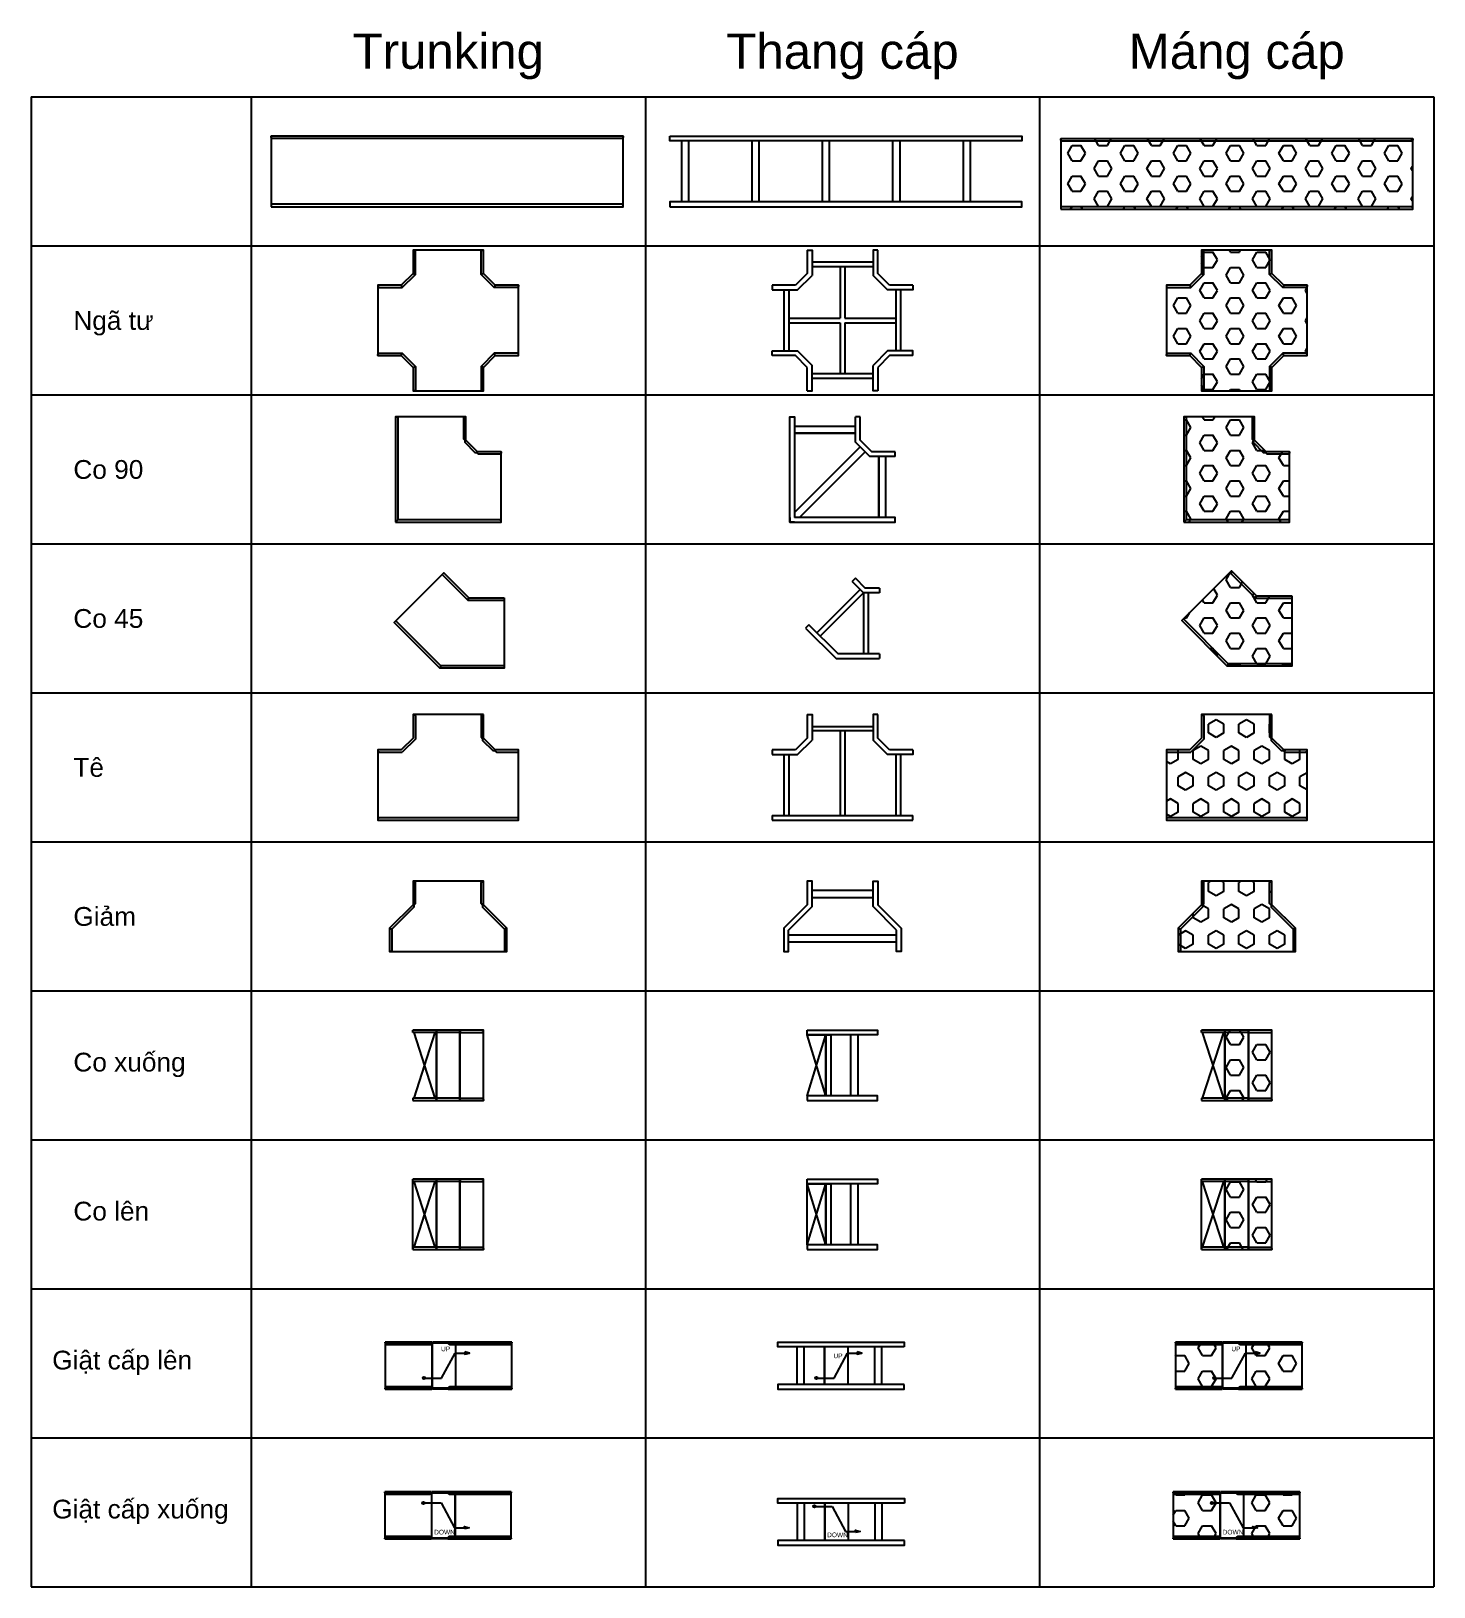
# Model space of a CAD drawing. Header units: millimetres. Extents: x 1218 to 72853, y -34712 to 16286.
# Drawn here: x 14014 to 19991, y -31540 to -24908 of the extents above; entities that cross this region are included whole.
import ezdxf
from ezdxf.enums import TextEntityAlignment as Align

# ---------------------------------------------------------------- set-up
doc = ezdxf.new("R2010")
doc.units = ezdxf.units.MM
doc.styles.get("Standard").update_dxf_attribs({"font": 'arial.ttf'})
pattern_1 = [(0, (0, 0), (0, 64.952), [37.5, -75]), (120, (0, 0), (-56.25, -32.476), [37.5, -75]), (60, (37.5, 0), (-56.25, 32.476), [37.5, -75])]
pattern_2 = [(0, (-539.34, 4e-11), (0, 65.991), [38.1, -76.2]), (120, (-539.34, 4e-11), (-57.15, -32.9956), [38.1, -76.2]), (60, (-501.24, 4e-11), (-57.15, 32.9956), [38.1, -76.2])]
pattern_3 = [(0, (-539.34, 4e-11), (0, 65.991), [38.1, -76.2]), (120, (-539.34, 4e-11), (-57.15, -32.9956), [38.1, -76.2]), (60, (-501.24, 4e-11), (-57.15, 32.9956), [38.1, -76.2])]

msp = doc.modelspace()

# ---------------------------------------------------------------- texts
at = {"color": 1, "ltscale": 500}
for s, p in [('Trunking', (15791.3, -24993.8)), ('Thang cáp', (17471.4, -24993.8)), ('Máng cáp', (19151.4, -24993.8))]:
    msp.add_text(s, height=150, rotation=360, dxfattribs=at).set_placement(p, align=Align.MIDDLE_CENTER)
at = {"color": 2, "ltscale": 500}
for s, p in [('Ngã tư', (14193.8, -26141.6)), ('Co 90', (14193.8, -26776.7)), ('Co 45', (14193.8, -27411.8)), ('Tê', (14193.8, -28046.8)), ('Giảm', (14193.8, -28681.9)), ('Co xuống', (14193.8, -29302.9)), ('Co lên', (14193.8, -29938)), ('Giật cấp lên', (14103.7, -30573)), ('Giật cấp xuống', (14103.7, -31208.1))]:
    msp.add_text(s, height=80, rotation=360, dxfattribs=at).set_placement(p, align=Align.MIDDLE_LEFT)

# ---------------------------------------------------------------- blocks, each defined once
blk = doc.blocks.new('*U1273')
at = {"color": 0}
for p, q in [((40, -230), (40, 230)), ((70, -230), (70, 230)), ((229.8, -130), (229.8, 128.3)), ((260, -130), (260, 130))]:
    blk.add_line(p, q, dxfattribs=at)
for points in [[(91.7, 230), (191.7, 130), (300, 130), (300, 150), (200, 150), (100, 250), (0, 250), (0, 230)], [(91.7, -230), (191.7, -130), (300, -130), (300, -150), (200, -150), (100, -250), (0, -250), (0, -230)]]:
    blk.add_lwpolyline(points, close=True, dxfattribs=at)
at = {"flags": 1}
blk.add_attdef('AMC', (143.5, -0.4), '', height=0.5, dxfattribs=at)
blk = doc.blocks.new('*U1266')
at = {"color": 0}
for p, q in [((150, 300), (130, 300)), ((300, 130), (300, 150))]:
    blk.add_line(p, q, dxfattribs=at)
for points in [[(-130, -150), (-150, -150), (-150, 300), (-130, 300), (-130, -130)], [(300, 130), (191.7, 130), (130, 191.7), (130, 300)], [(300, 150), (200, 150), (150, 200), (150, 300)], [(-130, 260), (130, 260)], [(130, 230), (-130, 230), (130, 230)], [(-130, -108.8), (150.3, 171.5)], [(171.5, 150.3), (-108.8, -130)], [(230, 130), (230, -130), (230, 130)], [(260, -130), (260, 130)], [(-150, -130), (-150, -150), (300, -150), (300, -130), (-130, -130)]]:
    blk.add_lwpolyline(points, dxfattribs=at)
at = {"flags": 1}
blk.add_attdef('AMC', (-13.1, 110.3), '', height=0.5, dxfattribs=at)
blk = doc.blocks.new('*U1263')
at = {"color": 0, "linetype": 'ByBlock', "ltscale": 10}
for p, q in [((-150, 300), (-150, 200)), ((150, 200), (150, 300)), ((-150, 200), (-200, 150)), ((130, 248), (-130, 248)), ((130, 228), (-130, 228)), ((200, 150), (150, 200)), ((-200, 150), (-300, 150)), ((300, 150), (200, 150)), ((-248, -130), (-248, 130)), ((-228, -130), (-228, 130)), ((228, -130), (228, 130)), ((248, -130), (248, 130)), ((-200, -150), (-300, -150)), ((-150, -200), (-200, -150)), ((200, -150), (150, -200)), ((300, -150), (200, -150)), ((-150, -300), (-150, -200)), ((130, -228), (-130, -228)), ((130, -248), (-130, -248)), ((150, -200), (150, -300))]:
    blk.add_line(p, q, dxfattribs=at)
for points in [[(-150, 300), (-130, 300), (-130, 191.7)], [(150, 300), (130, 300), (130, 191.7)], [(-10, 228), (-10, 10)], [(10, 228), (10, 10)], [(-300, 130), (-191.7, 130), (-130, 191.7)], [(-300, 150), (-300, 130)], [(300, 150), (300, 130), (191.7, 130), (130, 191.7)], [(-228, 10), (-10, 10)], [(10, 10), (228, 10)], [(-228, -10), (-10, -10)], [(-10, -10), (-10, -228)], [(10, -10), (10, -228)], [(10, -10), (228, -10)], [(-300, -130), (-191.7, -130), (-130, -191.7)], [(-300, -150), (-300, -130)], [(300, -150), (300, -130), (191.7, -130), (130, -191.7)], [(-150, -300), (-130, -300), (-130, -191.7)], [(150, -300), (130, -300), (130, -191.7)]]:
    blk.add_lwpolyline(points, dxfattribs=at)
at = {"flags": 1}
for p in [(0, 300), (0, -300)]:
    blk.add_attdef('AMC', p, '', height=0.5, dxfattribs=at)
blk = doc.blocks.new('*U1321')
at = {"color": 0}
blk.add_lwpolyline([(-150, -150), (300, -150), (300, 150), (200, 150), (150, 200), (150, 300), (-150, 300)], close=True, dxfattribs=at)
for points in [[(-150, 300), (-145, 300), (-140, 295), (-140, -140)], [(150, 300), (145, 300), (140, 295), (140, 205), (145, 200), (150, 200)], [(200, 150), (196.5, 146.5), (189.4, 146.5), (146.5, 189.4), (146.5, 196.5), (150, 200)], [(300, 150), (300, 145), (295, 140), (205, 140), (200, 145), (200, 150)], [(300, -150), (300, -145), (295, -140), (-140, -140), (-150, -150)]]:
    blk.add_lwpolyline(points)
at = {"flags": 1}
blk.add_attdef('AMC', (30.1, 27.8), '', height=0.5, dxfattribs=at)
blk = doc.blocks.new('*U1275')
at = {"color": 0}
blk.add_lwpolyline([(200, 150), (100, 250), (0, 250), (0, -250), (100, -250), (200, -150), (300, -150), (300, 150)], close=True, dxfattribs=at)
for points in [[(200, 150), (196.5, 146.5), (189.4, 146.5), (95.9, 240), (5, 240), (0, 245), (0, 250)], [(100, 250), (95.9, 240)], [(200, 150), (200, 145), (205, 140), (295, 140), (300, 145), (300, 150)], [(200, -150), (196.5, -146.5), (189.4, -146.5), (95.9, -240), (5, -240), (0, -245), (0, -250)], [(200, -150), (200, -145), (205, -140), (295, -140), (300, -145), (300, -150)], [(100, -250), (95.9, -240)]]:
    blk.add_lwpolyline(points)
at = {"flags": 1}
blk.add_attdef('AMC', (133.5, -10.4), '', height=0.5, dxfattribs=at)
blk = doc.blocks.new('*U1324')
at = {"color": 0, "linetype": 'ByBlock', "ltscale": 10}
blk.add_line((195.9, 140), (140, 195.9), dxfattribs=at)
blk.add_lwpolyline([(300, -150), (300, 150), (200, 150), (150, 200), (150, 300), (-150, 300), (-150, -300), (150, -300), (150, -200), (200, -150)], close=True, dxfattribs=at)
for points in [[(-150, -300), (-145, -300), (-140, -295), (-140, 295), (-145, 300), (-150, 300)], [(150, 300), (145, 300), (140, 295), (140, 195.9)], [(300, 150), (300, 145), (295, 140), (195.9, 140)], [(200, -150), (196.5, -146.5), (189.4, -146.5), (146.5, -189.4), (146.5, -196.5), (150, -200)], [(300, -150), (300, -145), (295, -140), (205, -140), (200, -145), (200, -150)], [(150, -200), (145, -200), (140, -205), (140, -295), (145, -300), (150, -300)]]:
    blk.add_lwpolyline(points)
at = {"flags": 1}
for p in [(0, 300), (300, 0), (0, -300)]:
    blk.add_attdef('AMC', p, '', height=0.5, dxfattribs=at)
blk = doc.blocks.new('*U1265')
at = {"color": 0, "linetype": 'ByBlock', "ltscale": 10}
blk.add_lwpolyline([(150, 200), (150, 300), (-150, 300), (-150, 200), (-200, 150), (-300, 150), (-300, -150), (-200, -150), (-150, -200), (-150, -300), (150, -300), (150, -200), (200, -150), (300, -150), (300, 150), (200, 150)], close=True, dxfattribs=at)
for points in [[(-300, 150), (-300, 145), (-295, 140), (-195.9, 140), (-140, 195.9), (-140, 295), (-145, 300), (-150, 300)], [(300, 150), (300, 145), (295, 140), (195.9, 140), (140, 195.9), (140, 295), (145, 300), (150, 300)], [(-150, 200), (-140, 195.9)], [(150, 200), (140, 195.9)], [(-200, 150), (-195.9, 140)], [(200, 150), (195.9, 140)], [(-300, -150), (-300, -145), (-295, -140), (-195.9, -140), (-140, -195.9), (-140, -295), (-145, -300), (-150, -300)], [(-200, -150), (-195.9, -140)], [(-150, -200), (-140, -195.9)], [(300, -150), (300, -145), (295, -140), (195.9, -140), (140, -195.9), (140, -295), (145, -300), (150, -300)], [(150, -200), (140, -195.9)], [(200, -150), (195.9, -140)]]:
    blk.add_lwpolyline(points)
at = {"flags": 1}
for p in [(0, 300), (0, -300)]:
    blk.add_attdef('AMC', p, '', height=0.5, dxfattribs=at)
blk = doc.blocks.new('*U1260')
blk.add_lwpolyline([(0, -150), (1500, -150), (1500, 150), (0, 150)], close=True)
for points in [[(1500, 150), (1500, 145), (1495, 140), (5, 140), (0, 145), (0, 150)], [(1500, -150), (1500, -145), (1495, -140), (5, -140), (0, -145), (0, -150)]]:
    blk.add_lwpolyline(points)
at = {"flags": 1}
blk.add_attdef('AMC', (230.7, 6), '', height=0.5, dxfattribs=at)
blk = doc.blocks.new('*U1271')
at = {"color": 0, "linetype": 'ByBlock', "ltscale": 10}
for p, q in [((-130, 300), (-150, 300)), ((-150, 300), (-150, -300)), ((-130, 300), (-130, -300)), ((150, 200), (150, 300)), ((-130, 248), (130, 248)), ((-130, 228), (130, 228)), ((200, 150), (150, 200)), ((300, 150), (200, 150)), ((248, -130), (248, 130)), ((150, -200), (200, -150)), ((200, -150), (300, -150)), ((-130, -228), (130, -228)), ((-130, -248), (130, -248)), ((150, -300), (150, -200))]:
    blk.add_line(p, q, dxfattribs=at)
for points in [[(130, 300), (130, 191.7), (191.7, 130)], [(150, 300), (130, 300)], [(300, 150), (300, 130), (191.7, 130)], [(230.9, -130), (230.9, 130)], [(230.9, 10), (-130, 10)], [(230.9, -10), (-130, -10)], [(150, -300), (130, -300), (130, -191.7), (191.7, -130)], [(300, -150), (300, -130), (191.7, -130)], [(-150, -300), (-130, -300)]]:
    blk.add_lwpolyline(points, dxfattribs=at)
at = {"flags": 1}
for p in [(0, 300), (300, 0), (0, -300)]:
    blk.add_attdef('AMC', p, '', height=0.5, dxfattribs=at)
blk = doc.blocks.new('*U1268')
for p, q in [((-51, 249), (58, 140)), ((58, 140), (212.1, 140)), ((-58, -140), (-249, 51)), ((212.1, -140), (-58, -140))]:
    blk.add_line(p, q)
blk.add_lwpolyline([(212.1, 150), (212.1, -150), (-62.1, -150), (-256.1, 43.9), (-43.9, 256.1), (62.1, 150)], close=True)
for points in [[(58, 140), (62.1, 150)], [(-58, -140), (-62.1, -150)]]:
    blk.add_lwpolyline(points)
at = {"flags": 1}
blk.add_attdef('AMC', (-33.6, 30.4), '', height=0.5, dxfattribs=at)
blk = doc.blocks.new('*U1269')
for p, q in [((39.7, 144.1), (-144.1, -39.7)), ((19.7, 192.4), (5.6, 178.3)), ((122.1, 150), (122.1, 130)), ((53.8, 130), (-130, -53.8)), ((-178.3, -5.6), (-192.4, -19.7)), ((122.1, -130), (122.1, -150))]:
    blk.add_line(p, q)
for points in [[(122.1, 130), (53.8, 130), (5.6, 178.3)], [(122.1, 150), (62.1, 150), (19.7, 192.4)], [(53.8, 130), (53.8, -130)], [(73.8, 130), (73.8, -130)], [(-192.4, -19.7), (-62.1, -150), (122.1, -150)], [(122.1, -130), (-53.8, -130), (-178.3, -5.6)]]:
    blk.add_lwpolyline(points)
at = {"flags": 1}
blk.add_attdef('AMC', (-20.6, 8.7), '', height=0.5, dxfattribs=at)
blk = doc.blocks.new('*U1261')
for p, q in [((50, 130), (50, -130)), ((80, 130), (80, -130)), ((350, 130), (350, -130)), ((380, 130), (380, -130)), ((650, 130), (650, -130)), ((680, 130), (680, -130)), ((950, 130), (950, -130)), ((980, 130), (980, -130)), ((1250, 130), (1250, -130)), ((1280, 130), (1280, -130))]:
    blk.add_line(p, q)
for points in [[(0, 150), (1500, 150), (1500, 130), (0, 130)], [(0, -150), (1500, -150), (1500, -130), (0, -130)]]:
    blk.add_lwpolyline(points, close=True)
at = {"flags": 1}
blk.add_attdef('AMC', (160.7, -15.2), '', height=0.5, dxfattribs=at)
blk = doc.blocks.new('*U1262')
h = blk.add_hatch()
h.set_pattern_fill('HEX', color=8, scale=300)
h.set_pattern_definition(pattern_1)
h.paths.add_polyline_path([(0, -150), (1500, -150), (1500, 150), (0, 150)])
blk.add_lwpolyline([(0, -150), (1500, -150), (1500, 150), (0, 150)], close=True)
for points in [[(1500, 150), (1500, 145), (1495, 140), (5, 140), (0, 145), (0, 150)], [(1500, -150), (1500, -145), (1495, -140), (5, -140), (0, -145), (0, -150)]]:
    blk.add_lwpolyline(points)
at = {"flags": 1}
blk.add_attdef('AMC', (197.9, -25.7), '', height=0.5, dxfattribs=at)
blk = doc.blocks.new('*U1264')
h = blk.add_hatch()
h.set_pattern_fill('HEX', color=8, scale=300)
h.set_pattern_definition(pattern_1)
h.paths.add_polyline_path([(150, 200), (150, 300), (-150, 300), (-150, 200), (-200, 150), (-300, 150), (-300, -150), (-200, -150), (-150, -200), (-150, -300), (150, -300), (150, -200), (200, -150), (300, -150), (300, 150), (200, 150)])
at = {"color": 0, "linetype": 'ByBlock', "ltscale": 10}
blk.add_lwpolyline([(150, 200), (150, 300), (-150, 300), (-150, 200), (-200, 150), (-300, 150), (-300, -150), (-200, -150), (-150, -200), (-150, -300), (150, -300), (150, -200), (200, -150), (300, -150), (300, 150), (200, 150)], close=True, dxfattribs=at)
for points in [[(-300, 150), (-300, 145), (-295, 140), (-195.9, 140), (-140, 195.9), (-140, 295), (-145, 300), (-150, 300)], [(300, 150), (300, 145), (295, 140), (195.9, 140), (140, 195.9), (140, 295), (145, 300), (150, 300)], [(-150, 200), (-140, 195.9)], [(150, 200), (140, 195.9)], [(-200, 150), (-195.9, 140)], [(200, 150), (195.9, 140)], [(-300, -150), (-300, -145), (-295, -140), (-195.9, -140), (-140, -195.9), (-140, -295), (-145, -300), (-150, -300)], [(-200, -150), (-195.9, -140)], [(-150, -200), (-140, -195.9)], [(300, -150), (300, -145), (295, -140), (195.9, -140), (140, -195.9), (140, -295), (145, -300), (150, -300)], [(150, -200), (140, -195.9)], [(200, -150), (195.9, -140)]]:
    blk.add_lwpolyline(points)
at = {"flags": 1}
for p in [(0, 300), (0, -300)]:
    blk.add_attdef('AMC', p, '', height=0.5, dxfattribs=at)
blk = doc.blocks.new('*U1267')
h = blk.add_hatch()
h.set_pattern_fill('HEX', color=8, scale=300)
h.set_pattern_definition(pattern_1)
h.paths.add_polyline_path([(-150, -150), (300, -150), (300, 150), (200, 150), (150, 200), (150, 300), (-150, 300)])
at = {"color": 0}
blk.add_lwpolyline([(-150, -150), (300, -150), (300, 150), (200, 150), (150, 200), (150, 300), (-150, 300)], close=True, dxfattribs=at)
for points in [[(-150, 300), (-145, 300), (-140, 295), (-140, -140)], [(150, 300), (145, 300), (140, 295), (140, 205), (145, 200), (150, 200)], [(200, 150), (196.5, 146.5), (189.4, 146.5), (146.5, 189.4), (146.5, 196.5), (150, 200)], [(300, 150), (300, 145), (295, 140), (205, 140), (200, 145), (200, 150)], [(300, -150), (300, -145), (295, -140), (-140, -140), (-150, -150)]]:
    blk.add_lwpolyline(points)
at = {"flags": 1}
blk.add_attdef('AMC', (88.4, 25.1), '', height=0.5, dxfattribs=at)
blk = doc.blocks.new('*U1270')
h = blk.add_hatch()
h.set_pattern_fill('HEX', color=8, scale=300)
h.set_pattern_definition(pattern_1)
h.paths.add_polyline_path([(212.1, 150), (212.1, -150), (-62.1, -150), (-256.1, 43.9), (-43.9, 256.1), (62.1, 150)])
for p, q in [((-51, 249), (58, 140)), ((58, 140), (212.1, 140)), ((-58, -140), (-249, 51)), ((212.1, -140), (-58, -140))]:
    blk.add_line(p, q)
blk.add_lwpolyline([(212.1, 150), (212.1, -150), (-62.1, -150), (-256.1, 43.9), (-43.9, 256.1), (62.1, 150)], close=True)
for points in [[(58, 140), (62.1, 150)], [(-58, -140), (-62.1, -150)]]:
    blk.add_lwpolyline(points)
at = {"flags": 1}
blk.add_attdef('AMC', (77, 11.3), '', height=0.5, dxfattribs=at)
blk = doc.blocks.new('*U1272')
h = blk.add_hatch()
h.set_pattern_fill('HEX', color=8, scale=300)
h.set_pattern_definition(pattern_1)
h.paths.add_polyline_path([(300, -150), (300, 150), (200, 150), (150, 200), (150, 300), (-150, 300), (-150, -300), (150, -300), (150, -200), (200, -150)])
at = {"color": 0, "linetype": 'ByBlock', "ltscale": 10}
blk.add_line((195.9, 140), (140, 195.9), dxfattribs=at)
blk.add_lwpolyline([(300, -150), (300, 150), (200, 150), (150, 200), (150, 300), (-150, 300), (-150, -300), (150, -300), (150, -200), (200, -150)], close=True, dxfattribs=at)
for points in [[(-150, -300), (-145, -300), (-140, -295), (-140, 295), (-145, 300), (-150, 300)], [(150, 300), (145, 300), (140, 295), (140, 195.9)], [(300, 150), (300, 145), (295, 140), (195.9, 140)], [(200, -150), (196.5, -146.5), (189.4, -146.5), (146.5, -189.4), (146.5, -196.5), (150, -200)], [(300, -150), (300, -145), (295, -140), (205, -140), (200, -145), (200, -150)], [(150, -200), (145, -200), (140, -205), (140, -295), (145, -300), (150, -300)]]:
    blk.add_lwpolyline(points)
at = {"flags": 1}
for p in [(0, 300), (300, 0), (0, -300)]:
    blk.add_attdef('AMC', p, '', height=0.5, dxfattribs=at)
blk = doc.blocks.new('*U1274')
h = blk.add_hatch()
h.set_pattern_fill('HEX', color=8, scale=300)
h.set_pattern_definition(pattern_1)
h.paths.add_polyline_path([(200, 150), (100, 250), (0, 250), (0, -250), (100, -250), (200, -150), (300, -150), (300, 150)])
at = {"color": 0}
blk.add_lwpolyline([(200, 150), (100, 250), (0, 250), (0, -250), (100, -250), (200, -150), (300, -150), (300, 150)], close=True, dxfattribs=at)
for points in [[(200, 150), (196.5, 146.5), (189.4, 146.5), (95.9, 240), (5, 240), (0, 245), (0, 250)], [(100, 250), (95.9, 240)], [(200, 150), (200, 145), (205, 140), (295, 140), (300, 145), (300, 150)], [(200, -150), (196.5, -146.5), (189.4, -146.5), (95.9, -240), (5, -240), (0, -245), (0, -250)], [(200, -150), (200, -145), (205, -140), (295, -140), (300, -145), (300, -150)], [(100, -250), (95.9, -240)]]:
    blk.add_lwpolyline(points)
at = {"flags": 1}
blk.add_attdef('AMC', (146.5, 30), '', height=0.5, dxfattribs=at)
blk = doc.blocks.new('*U1286')
for p, q in [((185, 130), (185, -130)), ((215, 130), (215, -130))]:
    blk.add_line(p, q)
for points in [[(0, 150), (300, 150), (300, 130), (0, 130)], [(80, 130), (100, 130), (100, -130), (80, -130)], [(0, -150), (300, -150), (300, -130), (0, -130)]]:
    blk.add_lwpolyline(points, close=True)
at = {"color": 1}
for points in [[(0, -130), (80, 130)], [(80, -130), (0, 130)]]:
    blk.add_lwpolyline(points, dxfattribs=at)
blk.add_lwpolyline([(0, -130), (0, 130), (80, 130), (80, -130)], close=True, dxfattribs=at)
blk = doc.blocks.new('*U1283')
at = {"color": 1}
for p, q in [((0, 130), (80, 130)), ((80, 130), (80, -130)), ((80, -130), (0, -130))]:
    blk.add_line(p, q, dxfattribs=at)
for p, q in [((185, 130), (185, -130)), ((215, 130), (215, -130))]:
    blk.add_line(p, q)
for points in [[(0, 150), (300, 150), (300, 130), (0, 130)], [(80, 130), (100, 130), (100, -130), (80, -130)], [(0, -150), (300, -150), (300, -130), (0, -130)]]:
    blk.add_lwpolyline(points, close=True)
for points in [[(0, -130), (80, 130)], [(80, -130), (0, 130)]]:
    blk.add_lwpolyline(points, dxfattribs=at)
blk = doc.blocks.new('*U1285')
for points in [[(0, -150), (100, -150), (100, 150), (0, 150)], [(0, 140), (0, 150)], [(100, 150), (100, 145), (95, 140), (0, 140)], [(0, -150), (0, 150)], [(200, 150), (200, 145), (195, 140), (105, 140), (100, 145), (100, 150)], [(200, 150), (200, 145), (205, 140), (295, 140), (300, 145), (300, 150)], [(0, -140), (0, -150)], [(100, -150), (100, -145), (95, -140), (0, -140)], [(200, -150), (200, -145), (195, -140), (105, -140), (100, -145), (100, -150)], [(200, -150), (200, -145), (205, -140), (295, -140), (300, -145), (300, -150)]]:
    blk.add_lwpolyline(points)
at = {"color": 1}
for points in [[(95, -140), (5, 140)], [(5, -140), (95, 140)]]:
    blk.add_lwpolyline(points, dxfattribs=at)
for points in [[(100, 150), (100, -150), (200, -150), (200, 150)], [(200, 150), (200, -150), (300, -150), (300, 150)]]:
    blk.add_lwpolyline(points, close=True)
blk = doc.blocks.new('*U1284')
for points in [[(0, -150), (100, -150), (100, 150), (0, 150)], [(0, 140), (0, 150)], [(100, 150), (100, 145), (95, 140), (0, 140)], [(200, 150), (200, 145), (195, 140), (105, 140), (100, 145), (100, 150)], [(200, 150), (200, 145), (205, 140), (295, 140), (300, 145), (300, 150)], [(0, -140), (0, -150)], [(100, -150), (100, -145), (95, -140), (0, -140)], [(200, -150), (200, -145), (195, -140), (105, -140), (100, -145), (100, -150)], [(200, -150), (200, -145), (205, -140), (295, -140), (300, -145), (300, -150)]]:
    blk.add_lwpolyline(points)
at = {"color": 1}
for points in [[(95, -140), (5, 140)], [(5, -140), (95, 140)]]:
    blk.add_lwpolyline(points, dxfattribs=at)
for points in [[(100, 150), (100, -150), (200, -150), (200, 150)], [(200, 150), (200, -150), (300, -150), (300, 150)]]:
    blk.add_lwpolyline(points, close=True)
blk = doc.blocks.new('*U1282')
h = blk.add_hatch()
h.set_pattern_fill('HEX', color=8, scale=300)
h.set_pattern_definition(pattern_1)
h.paths.add_polyline_path([(200, 150), (200, -150), (300, -150), (300, 150)])
h.paths.add_polyline_path([(100, 150), (100, -150), (200, -150), (200, 150)])
for points in [[(0, -150), (100, -150), (100, 150), (0, 150)], [(0, 140), (0, 150)], [(100, 150), (100, 145), (95, 140), (0, 140)], [(200, 150), (200, 145), (195, 140), (105, 140), (100, 145), (100, 150)], [(200, 150), (200, 145), (205, 140), (295, 140), (300, 145), (300, 150)], [(0, -140), (0, -150)], [(100, -150), (100, -145), (95, -140), (0, -140)], [(200, -150), (200, -145), (195, -140), (105, -140), (100, -145), (100, -150)], [(200, -150), (200, -145), (205, -140), (295, -140), (300, -145), (300, -150)]]:
    blk.add_lwpolyline(points)
at = {"color": 1}
for points in [[(95, -140), (5, 140)], [(5, -140), (95, 140)]]:
    blk.add_lwpolyline(points, dxfattribs=at)
for points in [[(100, 150), (100, -150), (200, -150), (200, 150)], [(200, 150), (200, -150), (300, -150), (300, 150)]]:
    blk.add_lwpolyline(points, close=True)
blk = doc.blocks.new('*U1287')
h = blk.add_hatch()
h.set_pattern_fill('HEX', color=8, scale=300)
h.set_pattern_definition(pattern_1)
h.paths.add_polyline_path([(100, 150), (100, -150), (200, -150), (200, 150)])
h.paths.add_polyline_path([(200, 150), (200, -150), (300, -150), (300, 150)])
for points in [[(0, -150), (100, -150), (100, 150), (0, 150)], [(0, 140), (0, 150)], [(100, 150), (100, 145), (95, 140), (0, 140)], [(0, -150), (0, 150)], [(200, 150), (200, 145), (195, 140), (105, 140), (100, 145), (100, 150)], [(200, 150), (200, 145), (205, 140), (295, 140), (300, 145), (300, 150)], [(0, -140), (0, -150)], [(100, -150), (100, -145), (95, -140), (0, -140)], [(200, -150), (200, -145), (195, -140), (105, -140), (100, -145), (100, -150)], [(200, -150), (200, -145), (205, -140), (295, -140), (300, -145), (300, -150)]]:
    blk.add_lwpolyline(points)
at = {"color": 1}
for points in [[(95, -140), (5, 140)], [(5, -140), (95, 140)]]:
    blk.add_lwpolyline(points, dxfattribs=at)
for points in [[(100, 150), (100, -150), (200, -150), (200, 150)], [(200, 150), (200, -150), (300, -150), (300, 150)]]:
    blk.add_lwpolyline(points, close=True)
blk = doc.blocks.new('*U1276')
for points in [[(-200.1, 48.1), (-180.1, 53.1), (-200.1, 58.1)], [(-369.4, -52.9, 1), (-379.4, -52.9, 1)]]:
    blk.add_hatch(color=0).paths.add_polyline_path(points)
at = {"color": 0}
for p, q in [((-539.3, 96.8), (-539.3, 100)), ((-340.7, 100), (-539.3, 100)), ((-539.3, 96.8), (-539.3, 95)), ((-539.3, 96.8), (-340.7, 96.8)), ((-539.3, 95), (-534.3, 90)), ((-539.3, 95), (-539.3, -95)), ((-534.3, 90), (-345.7, 90)), ((-345.7, 90), (-340.7, 95)), ((-340.7, 100), (-340.7, 96.8)), ((-340.7, 95), (-340.7, 96.8)), ((-340.7, 95), (-340.7, -95)), ((-338.4, 96.8), (-270, 96.8)), ((-338.4, -96.8), (-338.4, 96.8)), ((-200.5, 100), (-337.3, 100)), ((-337.3, 98.4), (-337.3, 100)), ((-271.1, 98.4), (-337.3, 98.4)), ((-271.1, 100), (-271.1, 98.4)), ((-270, 95), (-270, 96.8)), ((-270, 96.8), (-268.8, 96.8)), ((-266.4, 90), (-270, 95)), ((-270, 95), (-268.8, 95)), ((-268.8, 96.8), (-268.8, 95)), ((-268.8, 96.8), (-199.2, 96.8)), ((-268.8, 95), (-265.3, 90)), ((-265.3, 90), (-266.4, 90)), ((-265.3, 90), (-199.2, 90)), ((-239.8, 90), (-239.8, -90)), ((-238.7, -90), (-238.7, 90)), ((-200.5, 100), (-199, 100)), ((-199.4, 98.4), (-199, 98.4)), ((-199.2, 90), (-199.2, 96.8)), ((-199.2, 96.8), (-197.7, 96.8)), ((0, 100), (-199, 100)), ((-199, 100), (-199, 98.4)), ((-197.7, 96.8), (0, 96.8)), ((-197.7, 96.8), (-197.7, 90)), ((-197.7, 90), (-5, 90)), ((-5, 90), (0, 95)), ((0, 100), (0, 96.8)), ((0, 95), (0, 96.8)), ((0, -95), (0, 95)), ((-534.3, -90), (-539.3, -95)), ((-539.3, -95), (-539.3, -96.8)), ((-199.2, -96.8), (-539.3, -96.8)), ((-539.3, -100), (-539.3, -96.8)), ((-539.3, -100), (-340.7, -100)), ((-345.7, -90), (-534.3, -90)), ((-340.7, -95), (-345.7, -90)), ((-340.7, -96.8), (-340.7, -95)), ((-340.7, -96.8), (-340.7, -100)), ((-271.1, -98.4), (-337.3, -98.4)), ((-337.3, -100), (-337.3, -98.4)), ((-271.1, -100), (-337.3, -100)), ((-271.1, -98.4), (-271.1, -100)), ((-271.1, -100), (-200.5, -100)), ((-270, -95), (-266.4, -90)), ((-268.8, -95), (-270, -95)), ((-270, -95), (-270, -96.8)), ((-268.8, -96.8), (-270, -96.8)), ((-265.3, -90), (-268.8, -95)), ((-268.8, -95), (-268.8, -96.8)), ((-266.4, -90), (-265.3, -90)), ((-199.2, -90), (-265.3, -90)), ((-199, -100), (-200.5, -100)), ((-199.4, -98.4), (-199, -98.4)), ((-199.2, -96.8), (-199.2, -90)), ((-197.7, -96.8), (-199.2, -96.8)), ((-199, -98.4), (-199, -100)), ((-199, -100), (0, -100)), ((-5, -90), (-197.7, -90)), ((-197.7, -90), (-197.7, -96.8)), ((0, -96.8), (-197.7, -96.8)), ((0, -95), (-5, -90)), ((0, -96.8), (0, -95)), ((0, -96.8), (0, -100))]:
    blk.add_line(p, q, dxfattribs=at)
at = {"color": 0, "linetype": 'ByBlock'}
for p, q in [((-241.7, 53.1), (-200.1, 53.1)), ((-369.4, -52.9), (-299, -52.9))]:
    blk.add_line(p, q, dxfattribs=at)
at = {"color": 0, "linetype": 'ByBlock', "lineweight": -2}
blk.add_lwpolyline([(-299, -52.9), (-241.7, 53.1)], dxfattribs=at)
at = {"color": 0}
blk.add_lwpolyline([(-200.1, 58.1), (-200.1, 48.1), (-180.1, 53.1)], close=True, dxfattribs=at)
blk.add_circle((-374.4, -52.9), 5, dxfattribs=at)
at = {"color": 0, "extrusion": (0, 0, -1)}
for centre, major_axis, ratio, start_param, end_param in [((-337.3, 96.8), (0, 3.2), 0.707107, 4.712389, 6.283185), ((-337.3, 96.8), (0, 1.6), 0.707107, 4.712389, 6.283185), ((-271.1, 96.8), (0, 3.2), 0.707107, 0, 1.570796), ((-271.1, 96.8), (0, 1.6), 0.707107, 0, 1.570796), ((-200.5, 96.8), (0, -3.2), 0.414214, 3.141593, 4.712389), ((-199, 96.8), (0, 3.2), 0.414214, 0, 1.570796), ((-337.3, -96.8), (0, -3.2), 0.707107, 0, 1.570796), ((-337.3, -96.8), (0, -1.6), 0.707107, 0, 1.570796), ((-271.1, -96.8), (0, -3.2), 0.707107, 4.712389, 6.283185), ((-271.1, -96.8), (0, -1.6), 0.707107, 4.712389, 6.283185), ((-200.5, -96.8), (0, -3.2), 0.414214, 4.712389, 6.283185), ((-199, -96.8), (0, 3.2), 0.414214, 1.570796, 3.141593)]:
    blk.add_ellipse(centre, major_axis=major_axis, ratio=ratio, start_param=start_param, end_param=end_param, dxfattribs=at)
at = {"color": 0}
for points in [[(-197.7, 96.8), (-197.7, 97.4), (-198, 98), (-198.5, 98.3), (-198.7, 98.4), (-198.9, 98.4), (-199, 98.4)], [(-197.7, -96.8), (-197.7, -97.4), (-198, -98), (-198.5, -98.3), (-198.7, -98.4), (-198.9, -98.4), (-199, -98.4)]]:
    blk.add_open_spline(points, degree=3, knots=[-3.141593, -3.141593, -3.141593, -3.141593, -1.984099, -1.984099, -1.984099, -1.570796, -1.570796, -1.570796, -1.570796], dxfattribs=at)
at = {"color": 0, "linetype": 'ByBlock', "lineweight": -2, "insert": (-301.6, 60.9), "char_height": 20, "attachment_point": 7}
blk.add_mtext_dynamic_manual_height_columns('UP', width=10.062, gutter_width=100, heights=[0], dxfattribs=at)
at = {"flags": 1}
blk.add_attdef('AMC', (-406.9, -9.4), '', height=0.5, dxfattribs=at)
blk = doc.blocks.new('*U1279')
for points in [[(-369.4, 53.1, -1), (-379.4, 53.1, -1)], [(-200.1, -47.9), (-180.1, -52.9), (-200.1, -57.9)]]:
    blk.add_hatch(color=0).paths.add_polyline_path(points)
at = {"color": 0}
for p, q in [((-539.3, 96.8), (-539.3, 100)), ((-340.7, 100), (-539.3, 100)), ((-539.3, 96.8), (-539.3, 95)), ((-539.3, 96.8), (-340.7, 96.8)), ((-539.3, 95), (-534.3, 90)), ((-539.3, 95), (-539.3, -95)), ((-534.3, 90), (-345.7, 90)), ((-345.7, 90), (-340.7, 95)), ((-340.7, 100), (-340.7, 96.8)), ((-340.7, 95), (-340.7, 96.8)), ((-340.7, 95), (-340.7, -95)), ((-338.4, 96.8), (-270, 96.8)), ((-338.4, -96.8), (-338.4, 96.8)), ((-200.5, 100), (-337.3, 100)), ((-337.3, 98.4), (-337.3, 100)), ((-271.1, 98.4), (-337.3, 98.4)), ((-271.1, 100), (-271.1, 98.4)), ((-270, 95), (-270, 96.8)), ((-270, 96.8), (-268.8, 96.8)), ((-266.4, 90), (-270, 95)), ((-270, 95), (-268.8, 95)), ((-268.8, 96.8), (-268.8, 95)), ((-268.8, 96.8), (-199.2, 96.8)), ((-268.8, 95), (-265.3, 90)), ((-265.3, 90), (-266.4, 90)), ((-265.3, 90), (-199.2, 90)), ((-239.8, 90), (-239.8, -90)), ((-238.7, -90), (-238.7, 90)), ((-200.5, 100), (-199, 100)), ((-199.4, 98.4), (-199, 98.4)), ((-199.2, 90), (-199.2, 96.8)), ((-199.2, 96.8), (-197.7, 96.8)), ((0, 100), (-199, 100)), ((-199, 100), (-199, 98.4)), ((-197.7, 96.8), (0, 96.8)), ((-197.7, 96.8), (-197.7, 90)), ((-197.7, 90), (-5, 90)), ((-5, 90), (0, 95)), ((0, 100), (0, 96.8)), ((0, 95), (0, 96.8)), ((0, -95), (0, 95)), ((-534.3, -90), (-539.3, -95)), ((-539.3, -95), (-539.3, -96.8)), ((-199.2, -96.8), (-539.3, -96.8)), ((-539.3, -100), (-539.3, -96.8)), ((-539.3, -100), (-340.7, -100)), ((-345.7, -90), (-534.3, -90)), ((-340.7, -95), (-345.7, -90)), ((-340.7, -96.8), (-340.7, -95)), ((-340.7, -96.8), (-340.7, -100)), ((-271.1, -98.4), (-337.3, -98.4)), ((-337.3, -100), (-337.3, -98.4)), ((-271.1, -100), (-337.3, -100)), ((-271.1, -98.4), (-271.1, -100)), ((-271.1, -100), (-200.5, -100)), ((-270, -95), (-266.4, -90)), ((-268.8, -95), (-270, -95)), ((-270, -95), (-270, -96.8)), ((-268.8, -96.8), (-270, -96.8)), ((-265.3, -90), (-268.8, -95)), ((-268.8, -95), (-268.8, -96.8)), ((-266.4, -90), (-265.3, -90)), ((-199.2, -90), (-265.3, -90)), ((-199, -100), (-200.5, -100)), ((-199.4, -98.4), (-199, -98.4)), ((-199.2, -96.8), (-199.2, -90)), ((-197.7, -96.8), (-199.2, -96.8)), ((-199, -98.4), (-199, -100)), ((-199, -100), (0, -100)), ((-5, -90), (-197.7, -90)), ((-197.7, -90), (-197.7, -96.8)), ((0, -96.8), (-197.7, -96.8)), ((0, -95), (-5, -90)), ((0, -96.8), (0, -95)), ((0, -96.8), (0, -100))]:
    blk.add_line(p, q, dxfattribs=at)
at = {"color": 0, "linetype": 'ByBlock'}
for p, q in [((-369.4, 53.1), (-299, 53.1)), ((-241.7, -52.9), (-200.1, -52.9))]:
    blk.add_line(p, q, dxfattribs=at)
at = {"color": 0, "linetype": 'ByBlock', "lineweight": -2}
blk.add_lwpolyline([(-299, 53.1), (-241.7, -52.9)], dxfattribs=at)
at = {"color": 0}
blk.add_lwpolyline([(-200.1, -57.9), (-200.1, -47.9), (-180.1, -52.9)], close=True, dxfattribs=at)
blk.add_circle((-374.4, 53.1), 5, dxfattribs=at)
at = {"color": 0, "extrusion": (0, 0, -1)}
for centre, major_axis, ratio, start_param, end_param in [((-337.3, 96.8), (0, 3.2), 0.707107, 4.712389, 6.283185), ((-337.3, 96.8), (0, 1.6), 0.707107, 4.712389, 6.283185), ((-271.1, 96.8), (0, 3.2), 0.707107, 0, 1.570796), ((-271.1, 96.8), (0, 1.6), 0.707107, 0, 1.570796), ((-200.5, 96.8), (0, -3.2), 0.414214, 3.141593, 4.712389), ((-199, 96.8), (0, 3.2), 0.414214, 0, 1.570796), ((-337.3, -96.8), (0, -3.2), 0.707107, 0, 1.570796), ((-337.3, -96.8), (0, -1.6), 0.707107, 0, 1.570796), ((-271.1, -96.8), (0, -3.2), 0.707107, 4.712389, 6.283185), ((-271.1, -96.8), (0, -1.6), 0.707107, 4.712389, 6.283185), ((-200.5, -96.8), (0, -3.2), 0.414214, 4.712389, 6.283185), ((-199, -96.8), (0, 3.2), 0.414214, 1.570796, 3.141593)]:
    blk.add_ellipse(centre, major_axis=major_axis, ratio=ratio, start_param=start_param, end_param=end_param, dxfattribs=at)
at = {"color": 0}
for points in [[(-197.7, 96.8), (-197.7, 97.4), (-198, 98), (-198.5, 98.3), (-198.7, 98.4), (-198.9, 98.4), (-199, 98.4)], [(-197.7, -96.8), (-197.7, -97.4), (-198, -98), (-198.5, -98.3), (-198.7, -98.4), (-198.9, -98.4), (-199, -98.4)]]:
    blk.add_open_spline(points, degree=3, knots=[-3.141593, -3.141593, -3.141593, -3.141593, -1.984099, -1.984099, -1.984099, -1.570796, -1.570796, -1.570796, -1.570796], dxfattribs=at)
at = {"color": 0, "linetype": 'ByBlock', "lineweight": -2, "insert": (-328.8, -81.5), "char_height": 20, "attachment_point": 7}
blk.add_mtext_dynamic_manual_height_columns('DOWN', width=10.062, gutter_width=100, heights=[0], dxfattribs=at)
at = {"flags": 1}
blk.add_attdef('AMC', (-389.6, -19.9), '', height=0.5, dxfattribs=at)
blk = doc.blocks.new('*U1278')
h = blk.add_hatch()
h.set_pattern_fill('HEX', color=8, scale=12)
h.set_pattern_definition(pattern_2)
h.paths.add_polyline_path([(-539.3, 95), (-539.3, -95), (-539.3, -96.8), (-539.3, -100), (-340.7, -100), (-340.7, -96.8), (-340.7, -95), (-340.7, 95), (-340.7, 96.8), (-340.7, 100), (-539.3, 100), (-539.3, 96.8)])
h = blk.add_hatch()
h.set_pattern_fill('HEX', color=8, scale=12)
h.set_pattern_definition(pattern_2)
edge = h.paths.add_edge_path()
edge.add_line((-239.8, 90), (-239.8, -90))
edge.add_line((-239.8, -100), (-200.5, -100))
edge.add_line((-199, -100), (-200.5, -100))
edge.add_line((-199, -100), (0, -100))
edge.add_line((0, -96.8), (0, -100))
edge.add_line((0, -96.8), (0, -95))
edge.add_line((0, -95), (0, 95))
edge.add_line((0, 95), (0, 96.8))
edge.add_line((0, 100), (0, 96.8))
edge.add_line((0, 100), (-199, 100))
edge.add_line((-200.5, 100), (-199, 100))
edge.add_line((-200.5, 100), (-239.8, 100))
for points in [[(-200.1, 48.1), (-180.1, 53.1), (-200.1, 58.1)], [(-369.4, -52.9, 1), (-379.4, -52.9, 1)]]:
    blk.add_hatch(color=0).paths.add_polyline_path(points)
at = {"color": 0}
for p, q in [((-539.3, 96.8), (-539.3, 100)), ((-340.7, 100), (-539.3, 100)), ((-539.3, 96.8), (-539.3, 95)), ((-539.3, 96.8), (-340.7, 96.8)), ((-539.3, 95), (-534.3, 90)), ((-539.3, 95), (-539.3, -95)), ((-534.3, 90), (-345.7, 90)), ((-345.7, 90), (-340.7, 95)), ((-340.7, 100), (-340.7, 96.8)), ((-340.7, 95), (-340.7, 96.8)), ((-340.7, 95), (-340.7, -95)), ((-338.4, 96.8), (-270, 96.8)), ((-338.4, -96.8), (-338.4, 96.8)), ((-337.3, 98.4), (-337.3, 100)), ((-239.8, 100), (-337.3, 100)), ((-271.1, 98.4), (-337.3, 98.4)), ((-271.1, 100), (-271.1, 98.4)), ((-270, 95), (-270, 96.8)), ((-270, 96.8), (-268.8, 96.8)), ((-266.4, 90), (-270, 95)), ((-270, 95), (-268.8, 95)), ((-268.8, 96.8), (-268.8, 95)), ((-268.8, 96.8), (-199.2, 96.8)), ((-268.8, 95), (-265.3, 90)), ((-265.3, 90), (-266.4, 90)), ((-265.3, 90), (-199.2, 90)), ((-200.5, 100), (-239.8, 100)), ((-239.8, 90), (-239.8, -90)), ((-200.5, 100), (-199, 100)), ((-199.4, 98.4), (-199, 98.4)), ((-199.2, 90), (-199.2, 96.8)), ((-199.2, 96.8), (-197.7, 96.8)), ((0, 100), (-199, 100)), ((-199, 100), (-199, 98.4)), ((-197.7, 96.8), (0, 96.8)), ((-197.7, 96.8), (-197.7, 90)), ((-197.7, 90), (-5, 90)), ((-5, 90), (0, 95)), ((0, 100), (0, 96.8)), ((0, 95), (0, 96.8)), ((0, -95), (0, 95)), ((-534.3, -90), (-539.3, -95)), ((-539.3, -95), (-539.3, -96.8)), ((-199.2, -96.8), (-539.3, -96.8)), ((-539.3, -100), (-539.3, -96.8)), ((-539.3, -100), (-340.7, -100)), ((-345.7, -90), (-534.3, -90)), ((-340.7, -95), (-345.7, -90)), ((-340.7, -96.8), (-340.7, -95)), ((-340.7, -96.8), (-340.7, -100)), ((-271.1, -98.4), (-337.3, -98.4)), ((-337.3, -100), (-337.3, -98.4)), ((-271.1, -100), (-337.3, -100)), ((-271.1, -98.4), (-271.1, -100)), ((-271.1, -100), (-239.8, -100)), ((-270, -95), (-266.4, -90)), ((-268.8, -95), (-270, -95)), ((-270, -95), (-270, -96.8)), ((-268.8, -96.8), (-270, -96.8)), ((-265.3, -90), (-268.8, -95)), ((-268.8, -95), (-268.8, -96.8)), ((-266.4, -90), (-265.3, -90)), ((-199.2, -90), (-265.3, -90)), ((-239.8, -100), (-200.5, -100)), ((-199, -100), (-200.5, -100)), ((-199.4, -98.4), (-199, -98.4)), ((-199.2, -96.8), (-199.2, -90)), ((-197.7, -96.8), (-199.2, -96.8)), ((-199, -98.4), (-199, -100)), ((-199, -100), (0, -100)), ((-5, -90), (-197.7, -90)), ((-197.7, -90), (-197.7, -96.8)), ((0, -96.8), (-197.7, -96.8)), ((0, -95), (-5, -90)), ((0, -96.8), (0, -95)), ((0, -96.8), (0, -100))]:
    blk.add_line(p, q, dxfattribs=at)
at = {"color": 0, "linetype": 'ByBlock'}
for p, q in [((-241.7, 53.1), (-200.1, 53.1)), ((-369.4, -52.9), (-299, -52.9))]:
    blk.add_line(p, q, dxfattribs=at)
at = {"color": 0, "linetype": 'ByBlock', "lineweight": -2}
blk.add_lwpolyline([(-299, -52.9), (-241.7, 53.1)], dxfattribs=at)
at = {"color": 0}
blk.add_lwpolyline([(-200.1, 58.1), (-200.1, 48.1), (-180.1, 53.1)], close=True, dxfattribs=at)
blk.add_circle((-374.4, -52.9), 5, dxfattribs=at)
at = {"color": 0, "extrusion": (0, 0, -1)}
for centre, major_axis, ratio, start_param, end_param in [((-337.3, 96.8), (0, 3.2), 0.707107, 4.712389, 6.283185), ((-337.3, 96.8), (0, 1.6), 0.707107, 4.712389, 6.283185), ((-271.1, 96.8), (0, 3.2), 0.707107, 0, 1.570796), ((-271.1, 96.8), (0, 1.6), 0.707107, 0, 1.570796), ((-200.5, 96.8), (0, -3.2), 0.414214, 3.141593, 4.712389), ((-199, 96.8), (0, 3.2), 0.414214, 0, 1.570796), ((-337.3, -96.8), (0, -3.2), 0.707107, 0, 1.570796), ((-337.3, -96.8), (0, -1.6), 0.707107, 0, 1.570796), ((-271.1, -96.8), (0, -3.2), 0.707107, 4.712389, 6.283185), ((-271.1, -96.8), (0, -1.6), 0.707107, 4.712389, 6.283185), ((-200.5, -96.8), (0, -3.2), 0.414214, 4.712389, 6.283185), ((-199, -96.8), (0, 3.2), 0.414214, 1.570796, 3.141593)]:
    blk.add_ellipse(centre, major_axis=major_axis, ratio=ratio, start_param=start_param, end_param=end_param, dxfattribs=at)
at = {"color": 0}
for points in [[(-197.7, 96.8), (-197.7, 97.4), (-198, 98), (-198.5, 98.3), (-198.7, 98.4), (-198.9, 98.4), (-199, 98.4)], [(-197.7, -96.8), (-197.7, -97.4), (-198, -98), (-198.5, -98.3), (-198.7, -98.4), (-198.9, -98.4), (-199, -98.4)]]:
    blk.add_open_spline(points, degree=3, knots=[-3.141593, -3.141593, -3.141593, -3.141593, -1.984099, -1.984099, -1.984099, -1.570796, -1.570796, -1.570796, -1.570796], dxfattribs=at)
at = {"color": 0, "linetype": 'ByBlock', "lineweight": -2, "insert": (-301.6, 60.9), "char_height": 20, "attachment_point": 7}
blk.add_mtext_dynamic_manual_height_columns('UP', width=10.062, gutter_width=100, heights=[0], dxfattribs=at)
at = {"flags": 1}
blk.add_attdef('AMC', (-363.4, 15.7), '', height=0.5, dxfattribs=at)
blk = doc.blocks.new('*U1281')
h = blk.add_hatch()
h.set_pattern_fill('HEX', color=8, scale=12)
h.set_pattern_definition(pattern_3)
h.paths.add_polyline_path([(-539.3, -100), (-340.7, -100), (-340.7, -96.8), (-340.7, -95), (-340.7, 95), (-340.7, 96.8), (-340.7, 100), (-539.3, 100), (-539.3, 96.8), (-539.3, 95), (-539.3, -95), (-539.3, -96.8)])
h = blk.add_hatch()
h.set_pattern_fill('HEX', color=8, scale=12)
h.set_pattern_definition(pattern_3)
edge = h.paths.add_edge_path()
edge.add_line((-238.7, -90), (-238.7, 90))
edge.add_line((-200.5, 100), (-238.7, 100))
edge.add_line((-200.5, 100), (-199, 100))
edge.add_line((0, 100), (-199, 100))
edge.add_line((0, 100), (0, 96.8))
edge.add_line((0, 95), (0, 96.8))
edge.add_line((0, -95), (0, 95))
edge.add_line((0, -96.8), (0, -95))
edge.add_line((0, -96.8), (0, -100))
edge.add_line((-199, -100), (0, -100))
edge.add_line((-199, -100), (-200.5, -100))
edge.add_line((-238.7, -100), (-200.5, -100))
for points in [[(-369.4, 53.1, -1), (-379.4, 53.1, -1)], [(-200.1, -47.9), (-180.1, -52.9), (-200.1, -57.9)]]:
    blk.add_hatch(color=0).paths.add_polyline_path(points)
at = {"color": 0}
for p, q in [((-539.3, 96.8), (-539.3, 100)), ((-340.7, 100), (-539.3, 100)), ((-539.3, 96.8), (-539.3, 95)), ((-539.3, 96.8), (-340.7, 96.8)), ((-539.3, 95), (-534.3, 90)), ((-539.3, 95), (-539.3, -95)), ((-534.3, 90), (-345.7, 90)), ((-345.7, 90), (-340.7, 95)), ((-340.7, 100), (-340.7, 96.8)), ((-340.7, 95), (-340.7, 96.8)), ((-340.7, 95), (-340.7, -95)), ((-338.4, 96.8), (-270, 96.8)), ((-338.4, -96.8), (-338.4, 96.8)), ((-337.3, 98.4), (-337.3, 100)), ((-238.7, 100), (-337.3, 100)), ((-271.1, 98.4), (-337.3, 98.4)), ((-271.1, 100), (-271.1, 98.4)), ((-270, 95), (-270, 96.8)), ((-270, 96.8), (-268.8, 96.8)), ((-266.4, 90), (-270, 95)), ((-270, 95), (-268.8, 95)), ((-268.8, 96.8), (-268.8, 95)), ((-268.8, 96.8), (-199.2, 96.8)), ((-268.8, 95), (-265.3, 90)), ((-265.3, 90), (-266.4, 90)), ((-265.3, 90), (-199.2, 90)), ((-239.8, 90), (-239.8, -90)), ((-200.5, 100), (-238.7, 100)), ((-238.7, -90), (-238.7, 90)), ((-200.5, 100), (-199, 100)), ((-199.4, 98.4), (-199, 98.4)), ((-199.2, 90), (-199.2, 96.8)), ((-199.2, 96.8), (-197.7, 96.8)), ((0, 100), (-199, 100)), ((-199, 100), (-199, 98.4)), ((-197.7, 96.8), (0, 96.8)), ((-197.7, 96.8), (-197.7, 90)), ((-197.7, 90), (-5, 90)), ((-5, 90), (0, 95)), ((0, 100), (0, 96.8)), ((0, 95), (0, 96.8)), ((0, -95), (0, 95)), ((-534.3, -90), (-539.3, -95)), ((-539.3, -95), (-539.3, -96.8)), ((-199.2, -96.8), (-539.3, -96.8)), ((-539.3, -100), (-539.3, -96.8)), ((-539.3, -100), (-340.7, -100)), ((-345.7, -90), (-534.3, -90)), ((-340.7, -95), (-345.7, -90)), ((-340.7, -96.8), (-340.7, -95)), ((-340.7, -96.8), (-340.7, -100)), ((-271.1, -98.4), (-337.3, -98.4)), ((-337.3, -100), (-337.3, -98.4)), ((-271.1, -100), (-337.3, -100)), ((-271.1, -98.4), (-271.1, -100)), ((-271.1, -100), (-238.7, -100)), ((-270, -95), (-266.4, -90)), ((-268.8, -95), (-270, -95)), ((-270, -95), (-270, -96.8)), ((-268.8, -96.8), (-270, -96.8)), ((-265.3, -90), (-268.8, -95)), ((-268.8, -95), (-268.8, -96.8)), ((-266.4, -90), (-265.3, -90)), ((-199.2, -90), (-265.3, -90)), ((-238.7, -100), (-200.5, -100)), ((-199, -100), (-200.5, -100)), ((-199.4, -98.4), (-199, -98.4)), ((-199.2, -96.8), (-199.2, -90)), ((-197.7, -96.8), (-199.2, -96.8)), ((-199, -98.4), (-199, -100)), ((-199, -100), (0, -100)), ((-5, -90), (-197.7, -90)), ((-197.7, -90), (-197.7, -96.8)), ((0, -96.8), (-197.7, -96.8)), ((0, -95), (-5, -90)), ((0, -96.8), (0, -95)), ((0, -96.8), (0, -100))]:
    blk.add_line(p, q, dxfattribs=at)
at = {"color": 0, "linetype": 'ByBlock'}
for p, q in [((-369.4, 53.1), (-299, 53.1)), ((-241.7, -52.9), (-200.1, -52.9))]:
    blk.add_line(p, q, dxfattribs=at)
at = {"color": 0, "linetype": 'ByBlock', "lineweight": -2}
blk.add_lwpolyline([(-299, 53.1), (-241.7, -52.9)], dxfattribs=at)
at = {"color": 0}
blk.add_lwpolyline([(-200.1, -57.9), (-200.1, -47.9), (-180.1, -52.9)], close=True, dxfattribs=at)
blk.add_circle((-374.4, 53.1), 5, dxfattribs=at)
at = {"color": 0, "extrusion": (0, 0, -1)}
for centre, major_axis, ratio, start_param, end_param in [((-337.3, 96.8), (0, 3.2), 0.707107, 4.712389, 6.283185), ((-337.3, 96.8), (0, 1.6), 0.707107, 4.712389, 6.283185), ((-271.1, 96.8), (0, 3.2), 0.707107, 0, 1.570796), ((-271.1, 96.8), (0, 1.6), 0.707107, 0, 1.570796), ((-200.5, 96.8), (0, -3.2), 0.414214, 3.141593, 4.712389), ((-199, 96.8), (0, 3.2), 0.414214, 0, 1.570796), ((-337.3, -96.8), (0, -3.2), 0.707107, 0, 1.570796), ((-337.3, -96.8), (0, -1.6), 0.707107, 0, 1.570796), ((-271.1, -96.8), (0, -3.2), 0.707107, 4.712389, 6.283185), ((-271.1, -96.8), (0, -1.6), 0.707107, 4.712389, 6.283185), ((-200.5, -96.8), (0, -3.2), 0.414214, 4.712389, 6.283185), ((-199, -96.8), (0, 3.2), 0.414214, 1.570796, 3.141593)]:
    blk.add_ellipse(centre, major_axis=major_axis, ratio=ratio, start_param=start_param, end_param=end_param, dxfattribs=at)
at = {"color": 0}
for points in [[(-197.7, 96.8), (-197.7, 97.4), (-198, 98), (-198.5, 98.3), (-198.7, 98.4), (-198.9, 98.4), (-199, 98.4)], [(-197.7, -96.8), (-197.7, -97.4), (-198, -98), (-198.5, -98.3), (-198.7, -98.4), (-198.9, -98.4), (-199, -98.4)]]:
    blk.add_open_spline(points, degree=3, knots=[-3.141593, -3.141593, -3.141593, -3.141593, -1.984099, -1.984099, -1.984099, -1.570796, -1.570796, -1.570796, -1.570796], dxfattribs=at)
at = {"color": 0, "linetype": 'ByBlock', "lineweight": -2, "insert": (-328.8, -81.5), "char_height": 20, "attachment_point": 7}
blk.add_mtext_dynamic_manual_height_columns('DOWN', width=10.062, gutter_width=100, heights=[0], dxfattribs=at)
at = {"flags": 1}
blk.add_attdef('AMC', (-365, -0.5), '', height=0.5, dxfattribs=at)
blk = doc.blocks.new('*U1277')
for points in [[(-200.1, 48.1), (-180.1, 53.1), (-200.1, 58.1)], [(-369.4, -52.9, 1), (-379.4, -52.9, 1)]]:
    blk.add_hatch(color=0).paths.add_polyline_path(points)
for p, q in [((-457.7, 80), (-457.7, -80)), ((-427.7, 80), (-427.7, -80)), ((-126.6, 80), (-126.6, -80)), ((-96.6, 80), (-96.6, -80))]:
    blk.add_line(p, q)
at = {"color": 0}
for p, q in [((-340.7, 80), (-340.7, -80)), ((-338.4, -80), (-338.4, 80)), ((-239.8, 80), (-239.8, -80)), ((-238.7, -80), (-238.7, 80))]:
    blk.add_line(p, q, dxfattribs=at)
at = {"color": 0, "linetype": 'ByBlock'}
for p, q in [((-241.7, 53.1), (-200.1, 53.1)), ((-369.4, -52.9), (-299, -52.9))]:
    blk.add_line(p, q, dxfattribs=at)
at = {"color": 0}
for points in [[(0, 80), (-539.3, 80), (-539.3, 100), (0, 100)], [(-200.1, 58.1), (-200.1, 48.1), (-180.1, 53.1)], [(0, -80), (-539.3, -80), (-539.3, -100), (0, -100)]]:
    blk.add_lwpolyline(points, close=True, dxfattribs=at)
at = {"color": 0, "linetype": 'ByBlock', "lineweight": -2}
blk.add_lwpolyline([(-299, -52.9), (-241.7, 53.1)], dxfattribs=at)
at = {"color": 0}
blk.add_circle((-374.4, -52.9), 5, dxfattribs=at)
at = {"color": 0, "linetype": 'ByBlock', "lineweight": -2, "insert": (-301.6, 31.3), "char_height": 20, "attachment_point": 7}
blk.add_mtext_dynamic_manual_height_columns('UP', width=10.062, gutter_width=100, heights=[0], dxfattribs=at)
at = {"flags": 1}
blk.add_attdef('AMC', (-388.5, -2.1), '', height=0.5, dxfattribs=at)
blk = doc.blocks.new('*U1280')
for points in [[(-378.3, 65.4, -1), (-388.3, 65.4, -1)], [(-209.1, -35.6), (-189.1, -40.6), (-209.1, -45.6)]]:
    blk.add_hatch(color=0).paths.add_polyline_path(points)
for p, q in [((-457.7, 80), (-457.7, -80)), ((-427.7, 80), (-427.7, -80)), ((-126.6, 80), (-126.6, -80)), ((-96.6, 80), (-96.6, -80))]:
    blk.add_line(p, q)
at = {"color": 0}
for p, q in [((-340.7, 80), (-340.7, -80)), ((-338.4, -80), (-338.4, 80)), ((-239.8, 80), (-239.8, -80)), ((-238.7, -80), (-238.7, 80))]:
    blk.add_line(p, q, dxfattribs=at)
at = {"color": 0, "linetype": 'ByBlock'}
for p, q in [((-378.3, 65.4), (-308, 65.4)), ((-250.6, -40.6), (-209.1, -40.6))]:
    blk.add_line(p, q, dxfattribs=at)
at = {"color": 0}
for points in [[(0, 80), (-539.3, 80), (-539.3, 100), (0, 100)], [(-209.1, -45.6), (-209.1, -35.6), (-189.1, -40.6)], [(0, -80), (-539.3, -80), (-539.3, -100), (0, -100)]]:
    blk.add_lwpolyline(points, close=True, dxfattribs=at)
at = {"color": 0, "linetype": 'ByBlock', "lineweight": -2}
blk.add_lwpolyline([(-308, 65.4), (-250.6, -40.6)], dxfattribs=at)
at = {"color": 0}
blk.add_circle((-383.3, 65.4), 5, dxfattribs=at)
at = {"color": 0, "linetype": 'ByBlock', "lineweight": -2, "insert": (-329.4, -65.8), "char_height": 20, "attachment_point": 7}
blk.add_mtext_dynamic_manual_height_columns('DOWN', width=10.062, gutter_width=100, heights=[0], dxfattribs=at)
at = {"flags": 1}
blk.add_attdef('AMC', (-377.5, -2.1), '', height=0.5, dxfattribs=at)

# ---------------------------------------------------------------- linework, layer by layer
for p, q in [((14013.8, -25189.1), (19991.4, -25189.1)), ((14013.8, -25189.1), (14013.8, -31539.7)), ((14951.3, -25189.1), (14951.3, -31539.7)), ((16631.3, -25189.1), (16631.3, -31539.7)), ((18311.4, -25189.1), (18311.4, -30269.5)), ((18311.4, -25189.1), (18311.4, -31539.7)), ((19991.4, -25189.1), (19991.4, -31539.7)), ((14013.8, -25824.1), (19991.4, -25824.1)), ((14013.8, -26459.2), (19991.4, -26459.2)), ((14013.8, -27094.2), (19991.4, -27094.2)), ((14013.8, -27729.3), (19991.4, -27729.3)), ((14013.8, -28364.4), (19991.4, -28364.4)), ((14013.8, -28999.4), (19991.4, -28999.4)), ((14013.8, -29634.5), (19991.4, -29634.5)), ((14013.8, -30269.5), (19991.4, -30269.5)), ((14013.8, -30904.6), (19991.4, -30904.6)), ((14013.8, -31539.7), (19991.4, -31539.7))]:
    msp.add_line(p, q)

# ---------------------------------------------------------------- block references
for name, p in [('*U1260', (15036, -25506.6)), ('*U1261', (16735.1, -25506.6)), ('*U1262', (18401.4, -25517.8)), ('*U1265', (15791.3, -26141.6)), ('*U1263', (17471.4, -26141.6)), ('*U1264', (19151.4, -26141.6)), ('*U1321', (15716.3, -26851.7)), ('*U1266', (17396.4, -26851.7)), ('*U1267', (19076.4, -26851.7)), ('*U1268', (15817, -27473.6)), ('*U1269', (17506.5, -27433)), ('*U1270', (19173.3, -27464.8)), ('*U1284', (15641, -29316.9)), ('*U1283', (17321, -29316.9)), ('*U1282', (19001, -29316.9)), ('*U1285', (15641, -29951.9)), ('*U1286', (17321, -29951.9)), ('*U1287', (19001, -29951.9)), ('*U1276', (16062.2, -30596.5)), ('*U1277', (17734.5, -30596.5)), ('*U1278', (19430, -30596.5)), ('*U1279', (16060, -31235)), ('*U1280', (17735.2, -31262.4)), ('*U1281', (19420.1, -31235))]:
    msp.add_blockref(name, p)
at = {"rotation": 90}
for name, p in [('*U1324', (15791.3, -28121.8)), ('*U1271', (17471.4, -28121.8)), ('*U1272', (19151.4, -28121.8)), ('*U1275', (15791.3, -28831.9)), ('*U1273', (17471.4, -28831.9)), ('*U1274', (19151.4, -28831.9))]:
    msp.add_blockref(name, p, dxfattribs=at)

msp.set_redraw_order([(e.dxf.handle, doc.entitydb.next_handle()) for e in msp.query("TEXT MTEXT ATTDEF DIMENSION ARC_DIMENSION")])  # texts and dimensions are drawn at this point

doc.saveas('drawing.dxf')
